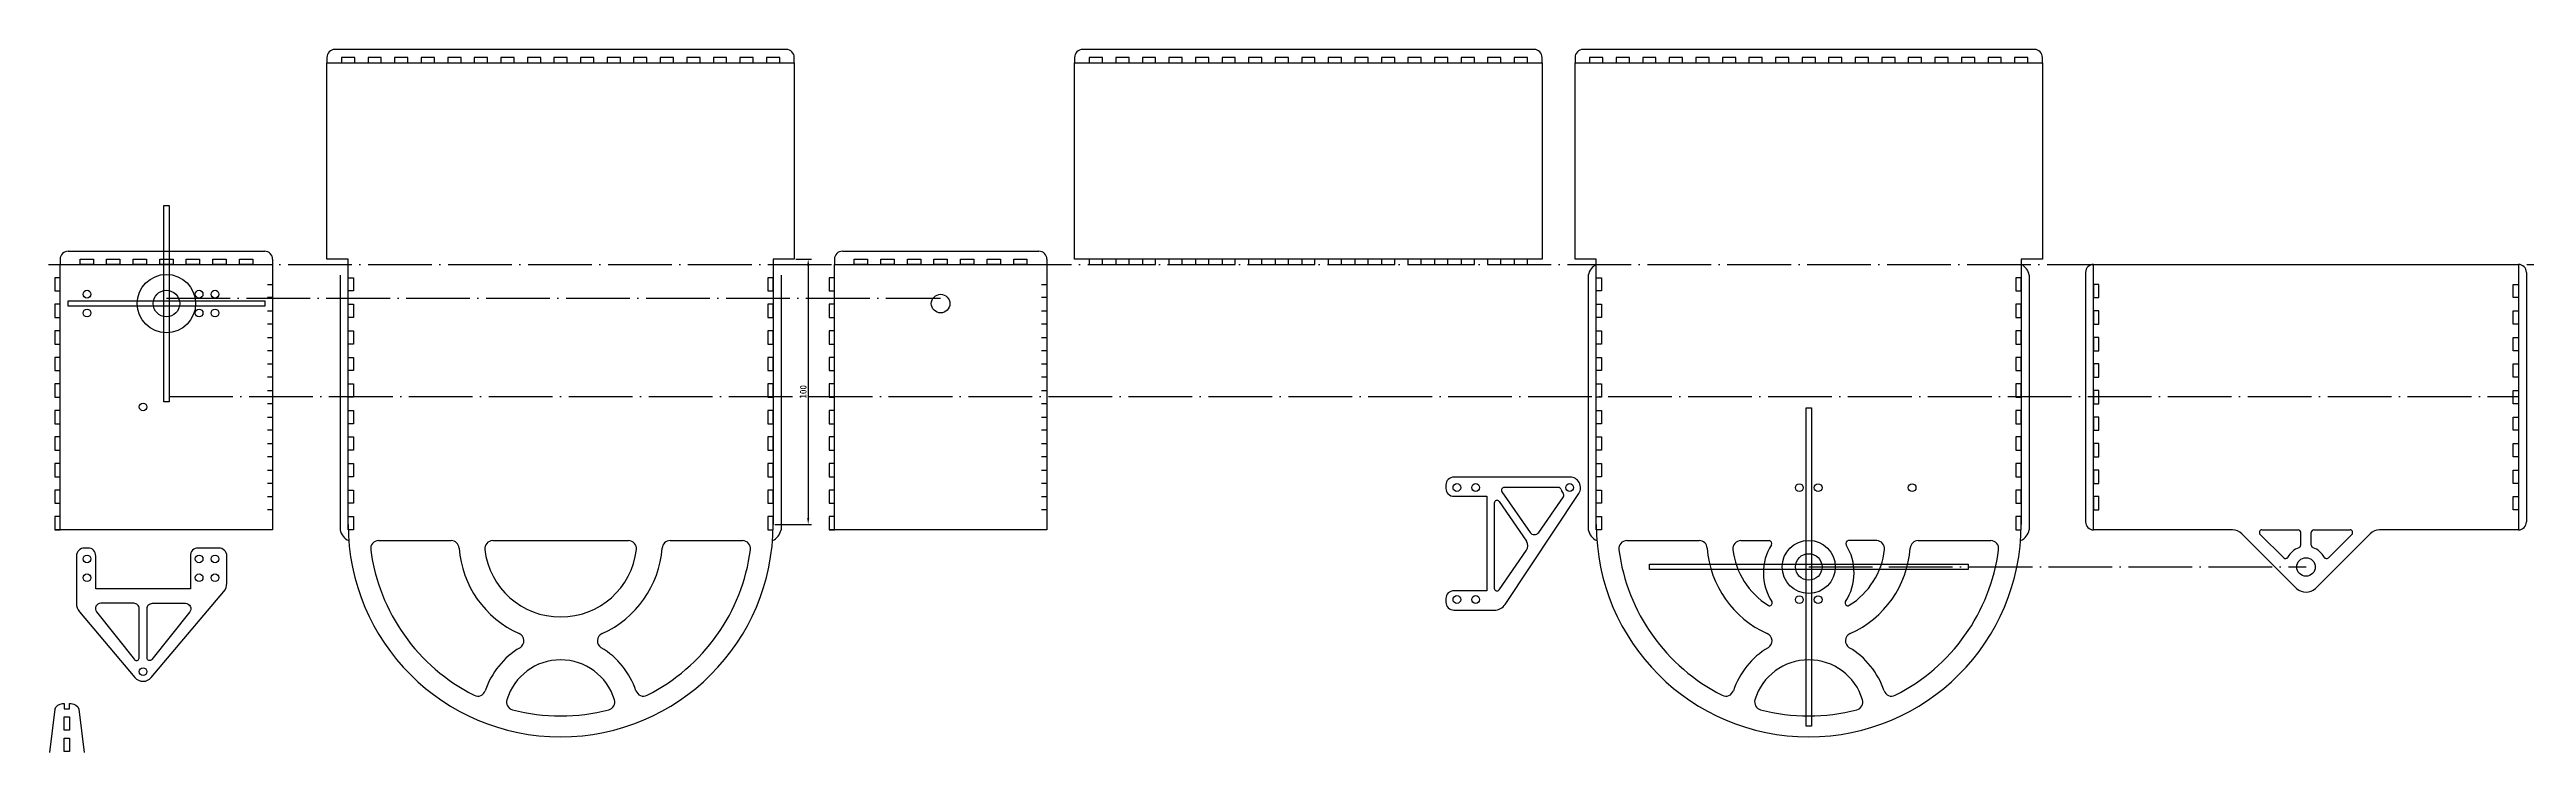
# Model space of a CAD drawing. Header units: millimetres. Extents: x 38 to 1497, y 98 to 936.
# Drawn here: x 236 to 1169, y 244 to 509 of the extents above; entities that cross this region are included whole.
import ezdxf

# ---------------------------------------------------------------- set-up
doc = ezdxf.new("R2010")
doc.units = ezdxf.units.MM
doc.linetypes.add('ACAD_ISO04W100', pattern=[30, 24, -3, 0, -3])
doc.layers.add('base_line', color=7, linetype='Continuous')
doc.layers.add('DIM', color=251, linetype='Continuous')
doc.layers.add('tooth', color=20, linetype='Continuous', plot=False)
doc.layers.add('xline', color=8, linetype='ACAD_ISO04W100', plot=False)
doc.styles.get("Standard").update_dxf_attribs({"font": ''})
doc.styles.get('Standard').set_extended_font_data('SimSun')
doc.dimstyles.new('ISO-25', dxfattribs={"dimtxt": 2.5, "dimasz": 2.5, "dimexe": 1.25, "dimexo": 0.625, "dimtad": 1, "dimtxsty": 'Standard', "dimcen": 2.5, "dimadec": 0, "dimazin": 0, "dimtfac": 1, "dimtmove": 0, "dimatfit": 3, "dimfxl": 1, "dimarcsym": 0})

msp = doc.modelspace()

# ---------------------------------------------------------------- blocks, each defined once
blk = doc.blocks.new('*D6')
at = {"layer": 'Defpoints', "color": 0, "transparency": 16777216}
for p in [(516.66, 429.69), (508.67, 329.69), (521.88, 329.69)]:
    blk.add_point(p, dxfattribs=at)
at = {"layer": 'DIM', "color": 0, "lineweight": -2, "transparency": 16777216}
for p, q in [((517.28, 429.69), (523.13, 429.69)), ((521.88, 427.19), (521.88, 332.19)), ((509.29, 329.69), (523.13, 329.69))]:
    blk.add_line(p, q, dxfattribs=at)
at = {"layer": 'DIM', "color": 0, "transparency": 16777216}
for points in [[(521.46, 427.19), (522.29, 427.19), (521.88, 429.69)], [(521.46, 332.19), (522.29, 332.19), (521.88, 329.69)]]:
    blk.add_solid(points, dxfattribs=at)
at = {"layer": 'DIM', "color": 0, "transparency": 16777216, "insert": (520, 379.69), "char_height": 2.5, "attachment_point": 5, "rotation": 90}
blk.add_mtext('100', dxfattribs=at)
blk = doc.blocks.new('*U62')
at = {"layer": 'tooth'}
for p, q in [((-2.5, 1), (-2.5, -1)), ((2.5, -1), (2.5, 1)), ((-2.5, -1), (2.5, -1))]:
    blk.add_line(p, q, dxfattribs=at)
blk = doc.blocks.new('*U63')
at = {"layer": 'tooth', "color": 0, "linetype": 'ByBlock', "lineweight": -2, "transparency": 16777216}
for p in [(0, 0), (10, 0), (20, 0), (30, 0), (40, 0), (50, 0), (60, 0), (70, 0), (80, 0), (90, 0), (100, 0), (110, 0), (120, 0), (130, 0), (140, 0), (150, 0), (160, 0)]:
    blk.add_blockref('*U62', p, dxfattribs=at)
blk = doc.blocks.new('*U64')
at = {"layer": 'tooth'}
blk.add_lwpolyline([(-1, 2.5), (1, 2.5), (1, -2.5), (-1, -2.5)], close=True, dxfattribs=at)
blk = doc.blocks.new('*U65')
at = {"layer": 'tooth', "color": 0, "linetype": 'ByBlock', "lineweight": -2, "transparency": 16777216}
for p in [(0, 0), (0, -10), (0, -20), (0, -30), (0, -40), (0, -50), (0, -60)]:
    blk.add_blockref('*U64', p, dxfattribs=at)
blk = doc.blocks.new('*U66')
at = {"layer": 'tooth'}
blk.add_lwpolyline([(-1, 2.5), (1, 2.5), (1, -2.5), (-1, -2.5)], close=True, dxfattribs=at)
blk = doc.blocks.new('*U68')
at = {"layer": 'tooth', "color": 0, "linetype": 'ByBlock', "lineweight": -2, "transparency": 16777216}
for p in [(0, 0), (0, -10), (0, -20), (0, -30), (0, -40), (0, -50), (0, -60)]:
    blk.add_blockref('*U66', p, dxfattribs=at)
blk = doc.blocks.new('*U70')
at = {"layer": 'tooth'}
blk.add_lwpolyline([(-1, 2.5), (1, 2.5), (1, -2.5), (-1, -2.5)], close=True, dxfattribs=at)
blk = doc.blocks.new('*U71')
at = {"layer": 'tooth', "color": 0, "linetype": 'ByBlock', "lineweight": -2, "transparency": 16777216}
for p in [(0, 0), (0, -10), (0, -20), (0, -30), (0, -40), (0, -50), (0, -60), (0, -70), (0, -80), (0, -90)]:
    blk.add_blockref('*U70', p, dxfattribs=at)
blk = doc.blocks.new('*U72')
at = {"layer": 'tooth'}
blk.add_lwpolyline([(-1, 2.5), (1, 2.5), (1, -2.5), (-1, -2.5)], close=True, dxfattribs=at)
blk = doc.blocks.new('*U74')
at = {"layer": 'tooth', "color": 0, "linetype": 'ByBlock', "lineweight": -2, "transparency": 16777216}
for p in [(0, 0), (0, -10), (0, -20), (0, -30), (0, -40), (0, -50), (0, -60), (0, -70), (0, -80), (0, -90)]:
    blk.add_blockref('*U72', p, dxfattribs=at)
blk = doc.blocks.new('*U75')
at = {"layer": 'tooth'}
blk.add_lwpolyline([(-1, 2.5), (1, 2.5), (1, -2.5), (-1, -2.5)], close=True, dxfattribs=at)
blk = doc.blocks.new('*U77')
at = {"layer": 'tooth', "color": 0, "linetype": 'ByBlock', "lineweight": -2, "transparency": 16777216}
for p in [(0, 0), (0, -10), (0, -20), (0, -30), (0, -40), (0, -50), (0, -60), (0, -70), (0, -80), (0, -90)]:
    blk.add_blockref('*U75', p, dxfattribs=at)
blk = doc.blocks.new('*U78')
at = {"layer": 'tooth'}
blk.add_lwpolyline([(-1, 2.5), (1, 2.5), (1, -2.5), (-1, -2.5)], close=True, dxfattribs=at)
blk = doc.blocks.new('*U79')
at = {"layer": 'tooth', "color": 0, "linetype": 'ByBlock', "lineweight": -2, "transparency": 16777216}
for p in [(0, 0), (0, -10), (0, -20), (0, -30), (0, -40), (0, -50), (0, -60), (0, -70), (0, -80), (0, -90)]:
    blk.add_blockref('*U78', p, dxfattribs=at)
blk = doc.blocks.new('*U80')
at = {"layer": 'tooth'}
for p, q in [((1, 2.5), (-1, 2.5)), ((-1, 2.5), (-1, -2.5)), ((-1, -2.5), (1, -2.5))]:
    blk.add_line(p, q, dxfattribs=at)
blk = doc.blocks.new('*U81')
at = {"layer": 'tooth', "color": 0, "linetype": 'ByBlock', "lineweight": -2, "transparency": 16777216}
for p in [(0, 0), (0, -10), (0, -20), (0, -30), (0, -40), (0, -50), (0, -60), (0, -70), (0, -80), (0, -90)]:
    blk.add_blockref('*U80', p, dxfattribs=at)
blk = doc.blocks.new('*U88')
at = {"layer": 'tooth'}
for p, q in [((-1, 2.5), (1, 2.5)), ((1, 2.5), (1, -2.5)), ((1, -2.5), (-1, -2.5))]:
    blk.add_line(p, q, dxfattribs=at)
blk = doc.blocks.new('*U89')
at = {"layer": 'tooth', "color": 0, "linetype": 'ByBlock', "lineweight": -2, "transparency": 16777216}
for p in [(0, 0), (0, -10), (0, -20), (0, -30), (0, -40), (0, -50), (0, -60), (0, -70), (0, -80)]:
    blk.add_blockref('*U88', p, dxfattribs=at)
blk = doc.blocks.new('*U90')
at = {"layer": 'tooth'}
for p, q in [((1, 2.5), (-1, 2.5)), ((-1, 2.5), (-1, -2.5)), ((-1, -2.5), (1, -2.5))]:
    blk.add_line(p, q, dxfattribs=at)
blk = doc.blocks.new('*U92')
at = {"layer": 'tooth', "color": 0, "linetype": 'ByBlock', "lineweight": -2, "transparency": 16777216}
for p in [(0, 0), (0, -10), (0, -20), (0, -30), (0, -40), (0, -50), (0, -60), (0, -70), (0, -80), (0, -90)]:
    blk.add_blockref('*U90', p, dxfattribs=at)
blk = doc.blocks.new('*U93')
at = {"layer": 'tooth'}
for p, q in [((-1, 2.5), (1, 2.5)), ((1, 2.5), (1, -2.5)), ((1, -2.5), (-1, -2.5))]:
    blk.add_line(p, q, dxfattribs=at)
blk = doc.blocks.new('*U94')
at = {"layer": 'tooth', "color": 0, "linetype": 'ByBlock', "lineweight": -2, "transparency": 16777216}
for p in [(0, 0), (0, -10), (0, -20), (0, -30), (0, -40), (0, -50), (0, -60), (0, -70), (0, -80)]:
    blk.add_blockref('*U93', p, dxfattribs=at)
blk = doc.blocks.new('*U95')
at = {"layer": 'tooth'}
blk.add_lwpolyline([(-1, 2.5), (1, 2.5), (1, -2.5), (-1, -2.5)], close=True, dxfattribs=at)
blk = doc.blocks.new('*U97')
at = {"layer": 'tooth', "color": 0, "linetype": 'ByBlock', "lineweight": -2, "transparency": 16777216}
for p in [(0, 0), (0, -10), (0, -20), (0, -30), (0, -40), (0, -50), (0, -60), (0, -70), (0, -80)]:
    blk.add_blockref('*U95', p, dxfattribs=at)
blk = doc.blocks.new('*U98')
at = {"layer": 'tooth'}
blk.add_lwpolyline([(-1, 2.5), (1, 2.5), (1, -2.5), (-1, -2.5)], close=True, dxfattribs=at)
blk = doc.blocks.new('*U99')
at = {"layer": 'tooth', "color": 0, "linetype": 'ByBlock', "lineweight": -2, "transparency": 16777216}
for p in [(0, 0), (0, -10), (0, -20), (0, -30), (0, -40), (0, -50), (0, -60), (0, -70), (0, -80)]:
    blk.add_blockref('*U98', p, dxfattribs=at)
blk = doc.blocks.new('*U28')
at = {"layer": 'tooth'}
blk.add_lwpolyline([(-3.5, 1), (-3.5, -1), (1.5, -1), (1.5, 1)], close=True, dxfattribs=at)
blk = doc.blocks.new('*U29')
at = {"layer": 'tooth', "color": 0, "linetype": 'ByBlock', "lineweight": -2, "transparency": 16777216}
for p in [(0, 0), (10, 0), (20, 0), (30, 0), (40, 0), (50, 0), (60, 0), (70, 0), (80, 0), (90, 0), (100, 0), (110, 0), (120, 0), (130, 0), (140, 0), (150, 0), (160, 0)]:
    blk.add_blockref('*U28', p, dxfattribs=at)
blk = doc.blocks.new('*U56')
at = {"layer": 'tooth'}
blk.add_lwpolyline([(-3.5, 1), (-3.5, -1), (1.5, -1), (1.5, 1)], close=True, dxfattribs=at)
blk = doc.blocks.new('*U58')
at = {"layer": 'tooth', "color": 0, "linetype": 'ByBlock', "lineweight": -2, "transparency": 16777216}
for p in [(0, 0), (10, 0), (20, 0), (30, 0), (40, 0), (50, 0), (60, 0), (70, 0), (80, 0), (90, 0), (100, 0), (110, 0), (120, 0), (130, 0), (140, 0), (150, 0), (160, 0)]:
    blk.add_blockref('*U56', p, dxfattribs=at)
blk = doc.blocks.new('*U59')
at = {"layer": 'tooth'}
blk.add_lwpolyline([(-3.5, 1), (-3.5, -1), (1.5, -1), (1.5, 1)], close=True, dxfattribs=at)
blk = doc.blocks.new('*U61')
at = {"layer": 'tooth', "color": 0, "linetype": 'ByBlock', "lineweight": -2, "transparency": 16777216}
for p in [(0, 0), (10, 0), (20, 0), (30, 0), (40, 0), (50, 0), (60, 0), (70, 0), (80, 0), (90, 0), (100, 0), (110, 0), (120, 0), (130, 0), (140, 0), (150, 0), (160, 0)]:
    blk.add_blockref('*U59', p, dxfattribs=at)

# ---------------------------------------------------------------- dimensions: what is measured, and where the dimension line sits
at = {"layer": 'DIM'}
dim = msp.add_linear_dim(base=(521.875, 329.686), p1=(516.656, 429.686), p2=(508.666, 329.686), angle=90, dimstyle='ISO-25', dxfattribs=at)
dim.commit()
dim.dimension.update_dxf_attribs({"geometry": '*D6', "text_midpoint": (521.875, 379.686), "dimtype": 160})

# ---------------------------------------------------------------- linework, layer by layer
at = {"layer": 'base_line'}
for p, q in [((780.179, 337.777), (780.179, 305.647)), ((782.002, 338.345), (792.29, 323.414)), ((783.075, 342.066), (793.634, 326.742)), ((804.376, 343.633), (783.899, 343.633)), ((796.928, 326.742), (806.189, 340.182)), ((1069.217, 327.686), (1082.788, 327.686)), ((1083.788, 321.898), (1083.788, 326.686)), ((1087.788, 321.898), (1087.788, 326.686)), ((1088.788, 327.686), (1102.358, 327.686)), ((360.148, 323.604), (387.455, 323.604)), ((403.085, 323.604), (454.246, 323.604)), ((469.876, 323.604), (497.183, 323.604)), ((782.002, 305.08), (792.29, 320.01)), ((830.051, 323.604), (857.358, 323.604)), ((872.988, 323.604), (883.652, 323.604)), ((924.148, 323.604), (913.484, 323.604)), ((939.778, 323.604), (967.086, 323.604)), ((1068.51, 325.978), (1077.38, 317.108)), ((1103.065, 325.978), (1094.195, 317.108)), ((238.278, 260.058), (236.252, 243.78)), ((247.286, 260.058), (249.313, 243.78))]:
    msp.add_line(p, q, dxfattribs=at)
for points in [[(348.666, 429.686), (340.676, 429.686), (340.676, 503.686), (516.656, 503.686), (516.656, 429.686), (508.666, 429.686)], [(818.568, 429.686), (810.578, 429.686), (810.578, 503.686), (986.558, 503.686), (986.558, 429.686), (978.568, 429.686)], [(348.666, 329.686), (348.666, 429.686)], [(508.666, 429.686), (508.666, 329.686)], [(818.568, 329.686), (818.568, 429.686)], [(978.568, 429.686), (978.568, 329.686)], [(320.25, 369.686), (320.25, 327.686), (240.25, 327.686), (240.25, 427.686), (320.25, 427.686), (320.25, 369.686)], [(611.736, 369.686), (611.736, 327.686), (531.736, 327.686), (531.736, 427.686), (611.736, 427.686), (611.736, 369.686)]]:
    msp.add_lwpolyline(points, dxfattribs=at)
for points in [[(622.196, 503.686), (798.176, 503.686), (798.176, 429.686), (622.196, 429.686)], [(279.25, 449.936), (281.25, 449.936), (281.25, 375.936), (279.25, 375.936)], [(243.25, 411.936), (243.25, 413.936), (317.25, 413.936), (317.25, 411.936)], [(897.568, 373.697), (899.568, 373.697), (899.568, 253.697), (897.568, 253.697)], [(838.568, 312.697), (838.568, 314.697), (958.568, 314.697), (958.568, 312.697)], [(241.782, 257.211), (243.782, 257.211), (243.782, 252.211), (241.782, 252.211)], [(241.782, 249.211), (243.782, 249.211), (243.782, 244.211), (241.782, 244.211)]]:
    msp.add_lwpolyline(points, close=True, dxfattribs=at)
for points in [[(1082.252, 305.638), (1061.669, 326.221, 0.1989124), (1058.133, 327.686), (1005.788, 327.686), (1005.788, 427.686), (1165.788, 427.686), (1165.788, 327.686), (1113.442, 327.686, 0.1989124), (1109.906, 326.221), (1089.323, 305.638)], [(764.991, 347.571, 0.4142136), (761.991, 344.571), (761.991, 343.283, 0.438378), (764.991, 340.383), (777.391, 340.383), (777.391, 304.683), (764.991, 304.683, 0.438378), (761.991, 301.783), (761.991, 300.433, 0.4142136), (764.991, 297.433), (780.179, 297.433, 0.2473981), (784.304, 299.607), (811.99, 341.361, 0.59818), (808.656, 347.571), (764.991, 347.571)], [(303.008, 317.826, 0.4142136), (300.008, 320.826), (292.226, 320.826, 0.438378), (289.326, 317.826), (289.326, 305.426), (253.626, 305.426), (253.626, 317.826, 0.438378), (250.726, 320.826), (249.376, 320.826, 0.4142136), (246.376, 317.826), (246.376, 300.003, 0.1769693), (247.553, 296.78), (268.418, 272.04, 0.464792), (274.533, 272.04), (301.83, 304.407, 0.1769693), (303.008, 307.63), (303.008, 317.826)], [(238.278, 260.058, -0.3326548), (241.156, 262.211), (241.782, 262.211), (241.782, 260.211), (243.782, 260.211), (243.782, 262.211), (244.409, 262.211, -0.3326548), (247.286, 260.058)]]:
    msp.add_lwpolyline(points, format="xyb", dxfattribs=at)
for points in [[(267.976, 300.003), (255.51, 300.003, 0.6271342), (253.942, 296.762), (268.192, 278.766, 0.7108409), (269.976, 279.387), (269.976, 298.003, 0.4142136)], [(287.441, 300.003, -0.6271342), (289.009, 296.762), (274.76, 278.766, -0.7108409), (272.976, 279.387), (272.976, 298.003, -0.4142136), (274.976, 300.003)]]:
    msp.add_lwpolyline(points, format="xyb", close=True, dxfattribs=at)
for centre, radius in [((280.25, 412.936), 11), ((250.376, 416.486), 1.45), ((250.376, 409.386), 1.45), ((280.25, 412.936), 5), ((292.576, 416.486), 1.45), ((292.576, 409.386), 1.45), ((298.558, 416.486), 1.45), ((298.558, 409.386), 1.45), ((571.736, 412.936), 3.5), ((271.476, 374.01), 1.45), ((766.091, 343.633), 1.45), ((773.191, 343.633), 1.45), ((808.567, 343.633), 1.45), ((895.018, 343.571), 1.45), ((902.118, 343.571), 1.45), ((937.494, 343.571), 1.45), ((250.376, 316.726), 1.45), ((292.576, 316.726), 1.45), ((298.558, 316.726), 1.45), ((898.568, 313.697), 10), ((898.568, 313.697), 5), ((1085.788, 313.697), 3.5), ((250.376, 309.626), 1.45), ((292.576, 309.626), 1.45), ((298.558, 309.626), 1.45), ((766.091, 301.433), 1.45), ((773.191, 301.433), 1.45), ((895.018, 301.371), 1.45), ((902.118, 301.371), 1.45), ((271.476, 274.251), 1.45)]:
    msp.add_circle(centre, radius, dxfattribs=at)
for centre, radius, start, end in [((781.179, 337.777), 1, 34.567919, 180), ((783.899, 342.633), 1, 90, 214.567919), ((804.376, 342.633), 1, 13.419638, 90), ((808.567, 343.633), 3.309, 193.419638, 222.012442), ((805.365, 340.749), 1, 325.432081, 42.012442), ((428.666, 329.686), 80, 180, 0), ((795.281, 327.876), 2, 214.567919, 325.432081), ((898.568, 329.686), 80, 180, 0), ((1069.217, 326.686), 1, 90, 225), ((1082.788, 326.686), 1, 0, 90), ((1088.788, 326.686), 1, 90, 180), ((1102.358, 326.686), 1, 315, 90), ((360.148, 320.604), 3, 90, 187.550331), ((428.666, 329.686), 72.117, 187.550331, 243.153494), ((387.455, 320.604), 3, 4.163639, 90), ((428.666, 323.604), 38.319, 184.163639, 245.979105), ((403.085, 320.604), 3, 90, 186.688971), ((428.666, 323.604), 28.756, 186.688971, 353.311029), ((428.666, 323.604), 38.319, 294.020895, 355.836361), ((454.246, 320.604), 3, 353.311029, 90), ((428.666, 329.686), 72.117, 296.846506, 352.449669), ((469.876, 320.604), 3, 90, 175.836361), ((497.183, 320.604), 3, 352.449669, 90), ((789.819, 321.712), 3, 325.432081, 34.567919), ((830.051, 320.604), 3, 90, 187.550331), ((898.568, 329.686), 72.117, 187.550331, 243.153494), ((857.358, 320.604), 3, 4.163639, 90), ((898.568, 323.604), 38.319, 184.163639, 245.979105), ((872.988, 320.604), 3, 90, 186.688971), ((898.568, 323.604), 28.756, 186.688971, 237.916464), ((901.611, 311.483), 20.123, 148.233132, 212.64976), ((883.652, 322.604), 1, 328.233132, 90), ((895.525, 311.483), 20.123, 327.35024, 31.766868), ((913.484, 322.604), 1, 90, 211.766868), ((898.568, 323.604), 28.756, 302.083536, 353.311029), ((898.568, 323.604), 38.319, 294.020895, 355.836361), ((924.148, 320.604), 3, 353.311029, 90), ((898.568, 329.686), 72.117, 296.846506, 352.449669), ((939.778, 320.604), 3, 90, 175.836361), ((967.086, 320.604), 3, 352.449669, 90), ((1078.087, 317.815), 1, 225, 331.860108), ((1085.788, 313.697), 7.733, 110.092848, 151.860108), ((1082.788, 321.898), 1, 290.092848, 0), ((1088.788, 321.898), 1, 180, 249.907152), ((1085.788, 313.697), 7.733, 28.139892, 69.907152), ((1093.488, 317.815), 1, 208.139892, 315), ((781.179, 305.647), 1, 180, 325.432081), ((883.826, 300.087), 1, 237.916464, 32.64976), ((913.311, 300.087), 1, 147.35024, 302.083536), ((1085.788, 309.173), 5, 225, 315), ((428.666, 257.569), 29.916, 120.730167, 161.4907), ((411.846, 285.863), 3, 300.730167, 65.979105), ((445.486, 285.863), 3, 114.020895, 239.269833), ((428.666, 257.569), 29.916, 18.5093, 59.269833), ((898.568, 257.569), 29.916, 120.730167, 161.4907), ((881.748, 285.863), 3, 300.730167, 65.979105), ((915.388, 285.863), 3, 114.020895, 239.269833), ((898.568, 257.569), 29.916, 18.5093, 59.269833), ((428.666, 257.569), 21.136, 16.721361, 163.278639), ((898.568, 257.569), 21.136, 16.721361, 163.278639), ((397.453, 268.018), 3, 243.153494, 341.4907), ((411.297, 262.787), 3, 163.278639, 255.445618), ((446.035, 262.787), 3, 284.554382, 16.721361), ((459.879, 268.018), 3, 198.5093, 296.846506), ((867.355, 268.018), 3, 243.153494, 341.4907), ((881.199, 262.787), 3, 163.278639, 255.445618), ((915.937, 262.787), 3, 284.554382, 16.721361), ((929.781, 268.018), 3, 198.5093, 296.846506), ((428.666, 329.686), 72.117, 255.445618, 284.554382), ((898.568, 329.686), 72.117, 255.445618, 284.554382)]:
    msp.add_arc(centre, radius, start, end, dxfattribs=at)
at = {"layer": 'tooth'}
for p, q in [((240.25, 429.686), (240.25, 427.686)), ((243.25, 432.686), (317.25, 432.686)), ((320.25, 429.686), (320.25, 427.686)), ((531.736, 429.686), (531.736, 427.686)), ((534.736, 432.686), (608.736, 432.686)), ((611.736, 429.686), (611.736, 427.686)), ((345.666, 423.686), (345.666, 327.686)), ((511.666, 423.686), (511.666, 327.686)), ((815.568, 423.686), (815.568, 327.686)), ((981.568, 423.686), (981.568, 327.686)), ((1002.788, 424.686), (1002.788, 330.686)), ((1005.788, 427.686), (1005.788, 427.686)), ((1165.788, 427.686), (1165.788, 427.686)), ((1168.788, 424.686), (1168.788, 330.686)), ((240.25, 327.686), (238.25, 327.686)), ((531.736, 327.686), (529.736, 327.686)), ((1005.788, 327.686), (1005.788, 327.686)), ((1165.788, 327.686), (1165.788, 327.686))]:
    msp.add_line(p, q, dxfattribs=at)
for points in [[(516.656, 503.686), (516.656, 505.686, 0.4142136), (513.656, 508.686), (343.676, 508.686, 0.4142136), (340.676, 505.686), (340.676, 503.686)], [(798.176, 503.686), (798.176, 505.686, 0.4142136), (795.176, 508.686), (625.196, 508.686, 0.4142136), (622.196, 505.686), (622.196, 503.686)], [(986.558, 503.686), (986.558, 505.686, 0.4142136), (983.558, 508.686), (813.578, 508.686, 0.4142136), (810.578, 505.686), (810.578, 503.686)]]:
    msp.add_lwpolyline(points, format="xyb", dxfattribs=at)
for centre, radius, start, end in [((243.25, 429.686), 3, 90, 180), ((317.25, 429.686), 3, 0, 90), ((534.736, 429.686), 3, 90, 180), ((608.736, 429.686), 3, 0, 90), ((821.174, 422.606), 5.709, 117.158784, 169.101421), ((975.962, 422.606), 5.709, 10.898579, 62.841216), ((1005.788, 424.686), 3, 90, 180), ((1165.788, 424.686), 3, 0, 90), ((351.206, 328.752), 5.642, 190.893039, 245.844518), ((506.125, 328.752), 5.642, 294.155482, 349.106961), ((821.108, 328.752), 5.642, 190.893039, 245.844518), ((976.028, 328.752), 5.642, 294.155482, 349.106961), ((1005.788, 330.686), 3, 180, 270), ((1165.788, 330.686), 3, 270, 0)]:
    msp.add_arc(centre, radius, start, end, dxfattribs=at)
at = {"layer": 'xline'}
for p, q in [((280.25, 414.936), (571.736, 414.936)), ((281.25, 377.936), (1165.788, 377.936)), ((898.568, 313.697), (1085.788, 313.697))]:
    msp.add_line(p, q, dxfattribs=at)
msp.add_xline((320.25, 427.686), (1, 0), dxfattribs=at)

# ---------------------------------------------------------------- block references
at = {"layer": 'tooth'}
for name, p in [('*U29', (349.664, 504.686)), ('*U58', (631.184, 504.686)), ('*U61', (819.566, 504.686)), ('*U63', (630.184, 428.686)), ('*U81', (239.25, 420.186)), ('*U89', (319.25, 417.686)), ('*U71', (349.666, 420.186)), ('*U92', (530.736, 420.186)), ('*U94', (610.736, 417.686)), ('*U77', (819.568, 420.186)), ('*U97', (1164.788, 417.686))]:
    msp.add_blockref(name, p, dxfattribs=at)
at = {"layer": 'tooth', "rotation": 90}
for name, p in [('*U68', (250.25, 428.686)), ('*U65', (541.736, 428.686))]:
    msp.add_blockref(name, p, dxfattribs=at)
at = {"layer": 'tooth', "xscale": -1}
for name, p in [('*U74', (507.666, 420.186)), ('*U79', (977.568, 420.186)), ('*U99', (1006.788, 417.686))]:
    msp.add_blockref(name, p, dxfattribs=at)

msp.set_redraw_order([(e.dxf.handle, doc.entitydb.next_handle()) for e in msp.query("TEXT MTEXT ATTDEF DIMENSION ARC_DIMENSION")])  # texts and dimensions are drawn at this point

doc.saveas('drawing.dxf')
